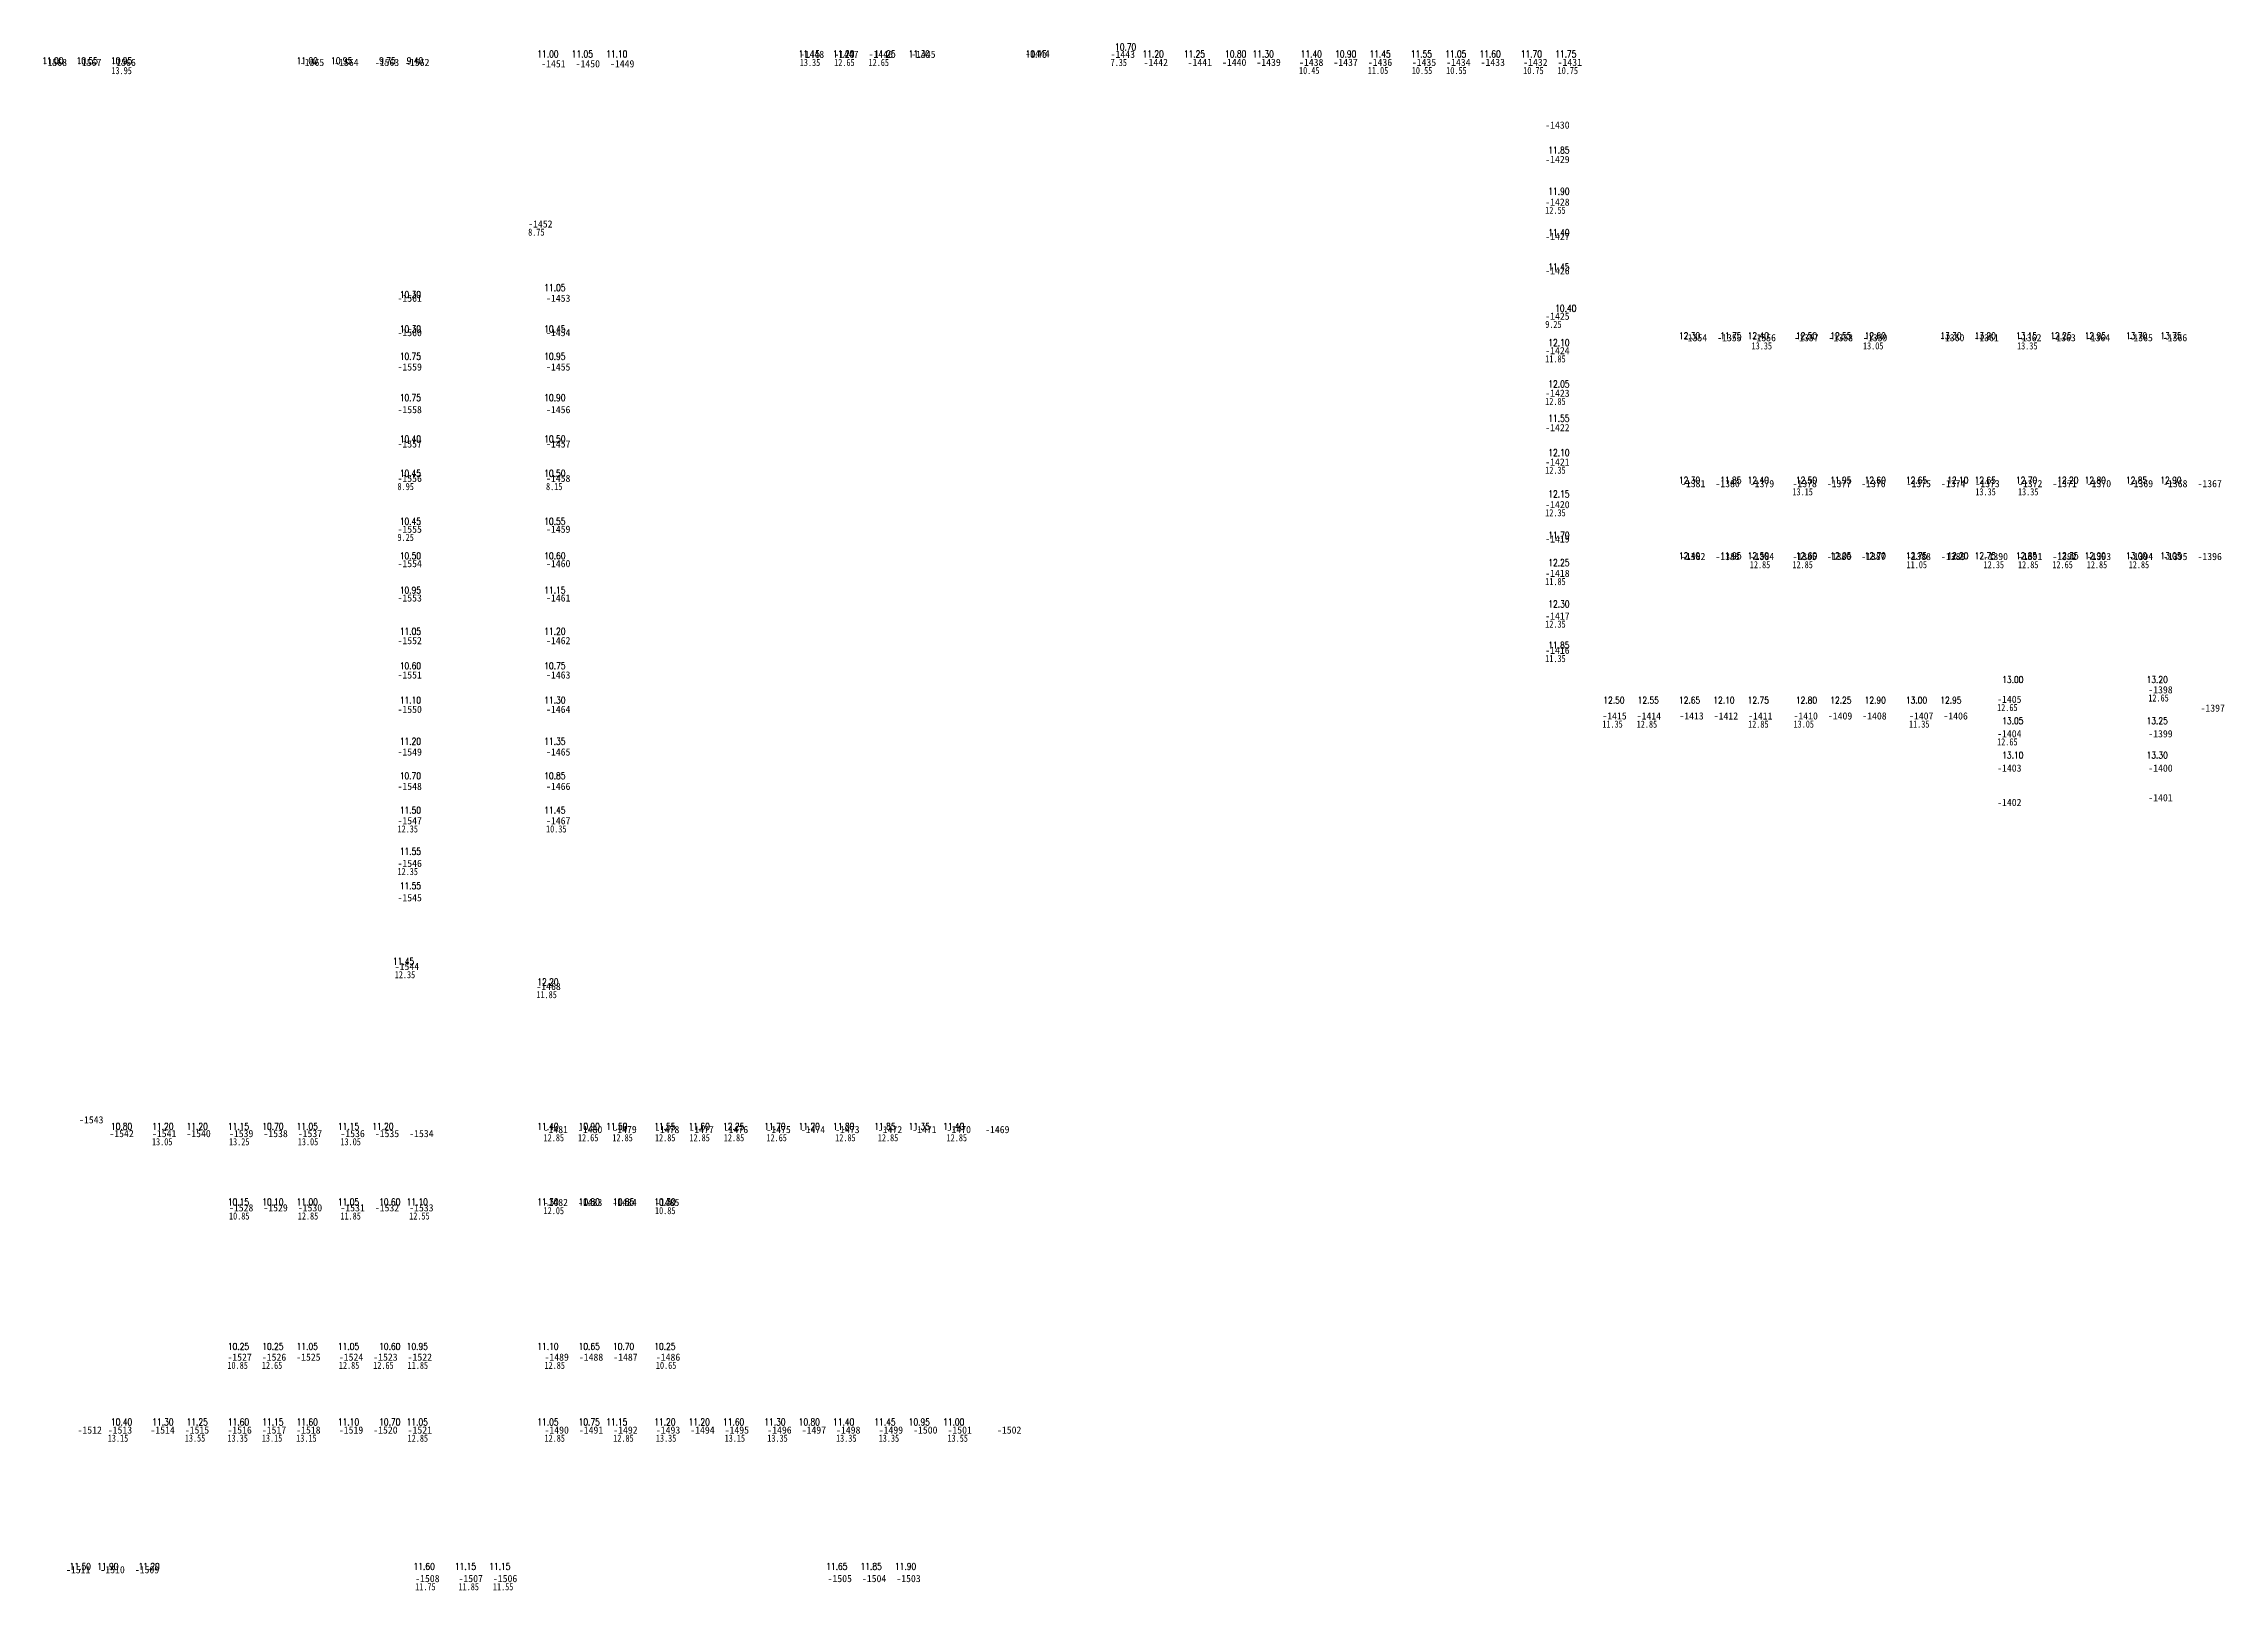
# Model space of a CAD drawing. Header units: millimetres. Extents: x 750450 to 1215890, y -2608 to 304071.
# Drawn here: x 757501 to 916054, y -2420 to 110071 of the extents above; entities that cross this region are included whole.
import ezdxf
from ezdxf.enums import TextEntityAlignment as Align

# ---------------------------------------------------------------- set-up
doc = ezdxf.new("R2010")
doc.units = ezdxf.units.MM
doc.header["$LTSCALE"] = 1000
for name, color, linetype in [('p-a-price-generated', 96, 'Continuous'), ('P_number', 120, 'Continuous'), ('P_price', 211, 'Continuous')]:
    doc.layers.add(name, color=color, linetype=linetype)
doc.styles.add('romand', font='romand.shx', dxfattribs={"width": 0.8})
doc.styles.add('华文细黑', font='STXIHEI.TTF')
doc.styles.add('黑体', font='simhei.ttf', dxfattribs={"width": 0.8})

msp = doc.modelspace()

# ---------------------------------------------------------------- texts
at = {"layer": 'p-a-price-generated', "style": 'romand', "width": 0.8}
for s, p in [('11.00', (793398, 109071, 0)), ('11.05', (795898, 109071, 0)), ('11.10', (798398, 109071, 0)), ('11.15', (812398, 109071, 0)), ('11.20', (814898, 109071, 0)), ('11.25', (817898, 109071, 0)), ('11.30', (820398, 109071, 0)), ('10.15', (828898, 109071, 0)), ('10.70', (835398, 109571, 0)), ('11.20', (837398, 109071, 0)), ('11.25', (840398, 109071, 0)), ('10.80', (843398, 109071, 0)), ('11.30', (845398, 109071, 0)), ('11.40', (848898, 109071, 0)), ('10.90', (851398, 109071, 0)), ('11.45', (853898, 109071, 0)), ('11.55', (856898, 109071, 0)), ('11.05', (859398, 109071, 0)), ('11.60', (861898, 109071, 0)), ('11.70', (864898, 109071, 0)), ('11.75', (867398, 109071, 0)), ('11.00', (757398, 108571, 0)), ('10.55', (759898, 108571, 0)), ('10.95', (762398, 108571, 0)), ('11.00', (775898, 108571, 0)), ('10.95', (778398, 108571, 0)), ('9.75', (781898, 108571, 0)), ('9.40', (783898, 108571, 0)), ('11.85', (866898, 102071, 0)), ('11.90', (866898, 99071, 0)), ('11.40', (866898, 96071, 0)), ('11.45', (866898, 93571, 0)), ('10.30', (783398, 91571, 0)), ('11.05', (793898, 92071, 0)), ('10.40', (867398, 90571, 0)), ('10.30', (783398, 89071, 0)), ('10.45', (793898, 89071, 0)), ('12.30', (876398, 88571, 0)), ('11.75', (879398, 88571, 0)), ('12.40', (881398, 88571, 0)), ('12.50', (884898, 88571, 0)), ('12.55', (887398, 88571, 0)), ('12.60', (889898, 88571, 0)), ('13.30', (895398, 88571, 0)), ('13.20', (897898, 88571, 0)), ('13.15', (900898, 88571, 0)), ('12.25', (903398, 88571, 0)), ('12.95', (905898, 88571, 0)), ('13.70', (908898, 88571, 0)), ('13.75', (911398, 88571, 0)), ('10.75', (783398, 87071, 0)), ('10.95', (793898, 87071, 0)), ('12.10', (866898, 88071, 0)), ('10.75', (783398, 84071, 0)), ('10.90', (793898, 84071, 0)), ('12.05', (866898, 85071, 0)), ('11.55', (866898, 82571, 0)), ('10.40', (783398, 81071, 0)), ('10.50', (793898, 81071, 0)), ('12.10', (866898, 80071, 0)), ('10.45', (783398, 78571, 0)), ('10.50', (793898, 78571, 0)), ('12.30', (876398, 78071, 0)), ('11.85', (879398, 78071, 0)), ('12.40', (881398, 78071, 0)), ('12.50', (884898, 78071, 0)), ('11.95', (887398, 78071, 0)), ('12.60', (889898, 78071, 0)), ('12.65', (892898, 78071, 0)), ('12.10', (895898, 78071, 0)), ('12.65', (897898, 78071, 0)), ('12.70', (900898, 78071, 0)), ('12.20', (903898, 78071, 0)), ('12.80', (905898, 78071, 0)), ('12.85', (908898, 78071, 0)), ('12.90', (911398, 78071, 0)), ('12.15', (866898, 77071, 0)), ('10.45', (783398, 75071, 0)), ('10.55', (793898, 75071, 0)), ('11.70', (866898, 74071, 0)), ('10.50', (783398, 72571, 0)), ('10.60', (793898, 72571, 0)), ('12.40', (876398, 72571, 0)), ('11.95', (879398, 72571, 0)), ('12.50', (881398, 72571, 0)), ('12.60', (884898, 72571, 0)), ('12.05', (887398, 72571, 0)), ('12.70', (889898, 72571, 0)), ('12.75', (892898, 72571, 0)), ('12.20', (895898, 72571, 0)), ('12.75', (897898, 72571, 0)), ('12.85', (900898, 72571, 0)), ('12.35', (903898, 72571, 0)), ('12.90', (905898, 72571, 0)), ('13.00', (908898, 72571, 0)), ('13.05', (911398, 72571, 0)), ('12.25', (866898, 72071, 0)), ('10.95', (783398, 70071, 0)), ('11.15', (793898, 70071, 0)), ('12.30', (866898, 69071, 0)), ('11.05', (783398, 67071, 0)), ('11.20', (793898, 67071, 0)), ('10.60', (783398, 64571, 0)), ('10.75', (793898, 64571, 0)), ('11.85', (866898, 66071, 0)), ('13.00', (899898, 63571, 0)), ('13.20', (910398, 63571, 0)), ('11.10', (783398, 62071, 0)), ('11.30', (793898, 62071, 0)), ('12.50', (870898, 62071, 0)), ('12.55', (873398, 62071, 0)), ('12.65', (876398, 62071, 0)), ('12.10', (878898, 62071, 0)), ('12.75', (881398, 62071, 0)), ('12.80', (884898, 62071, 0)), ('12.25', (887398, 62071, 0)), ('12.90', (889898, 62071, 0)), ('13.00', (892898, 62071, 0)), ('12.95', (895398, 62071, 0)), ('13.05', (899898, 60571, 0)), ('13.25', (910398, 60571, 0)), ('11.20', (783398, 59071, 0)), ('11.35', (793898, 59071, 0)), ('13.10', (899898, 58071, 0)), ('13.30', (910398, 58071, 0)), ('10.70', (783398, 56571, 0)), ('10.85', (793898, 56571, 0)), ('11.50', (783398, 54071, 0)), ('11.45', (793898, 54071, 0)), ('11.55', (783398, 51071, 0)), ('11.55', (783398, 48571, 0)), ('11.45', (782898, 43071, 0)), ('12.20', (793398, 41571, 0)), ('10.80', (762398, 31071, 0)), ('11.20', (765398, 31071, 0)), ('11.20', (767898, 31071, 0)), ('11.15', (770898, 31071, 0)), ('10.70', (773398, 31071, 0)), ('11.05', (775898, 31071, 0)), ('11.15', (778898, 31071, 0)), ('11.20', (781398, 31071, 0)), ('11.40', (793398, 31071, 0)), ('10.90', (796398, 31071, 0)), ('11.50', (798398, 31071, 0)), ('11.55', (801898, 31071, 0)), ('11.60', (804398, 31071, 0)), ('12.25', (806898, 31071, 0)), ('11.70', (809898, 31071, 0)), ('11.20', (812398, 31071, 0)), ('11.80', (814898, 31071, 0)), ('11.85', (817898, 31071, 0)), ('11.35', (820398, 31071, 0)), ('11.40', (822898, 31071, 0)), ('10.15', (770898, 25571, 0)), ('10.10', (773398, 25571, 0)), ('11.00', (775898, 25571, 0)), ('11.05', (778898, 25571, 0)), ('10.60', (781898, 25571, 0)), ('11.10', (783898, 25571, 0)), ('11.30', (793398, 25571, 0)), ('10.80', (796398, 25571, 0)), ('10.85', (798898, 25571, 0)), ('10.30', (801898, 25571, 0)), ('10.25', (770898, 15071, 0)), ('10.25', (773398, 15071, 0)), ('11.05', (775898, 15071, 0)), ('11.05', (778898, 15071, 0)), ('10.60', (781898, 15071, 0)), ('10.95', (783898, 15071, 0)), ('11.10', (793398, 15071, 0)), ('10.65', (796398, 15071, 0)), ('10.70', (798898, 15071, 0)), ('10.25', (801898, 15071, 0)), ('10.40', (762398, 9571, 0)), ('11.30', (765398, 9571, 0)), ('11.25', (767898, 9571, 0)), ('11.60', (770898, 9571, 0)), ('11.15', (773398, 9571, 0)), ('11.60', (775898, 9571, 0)), ('11.10', (778898, 9571, 0)), ('10.70', (781898, 9571, 0)), ('11.05', (783898, 9571, 0)), ('11.05', (793398, 9571, 0)), ('10.75', (796398, 9571, 0)), ('11.15', (798398, 9571, 0)), ('11.20', (801898, 9571, 0)), ('11.20', (804398, 9571, 0)), ('11.60', (806898, 9571, 0)), ('11.30', (809898, 9571, 0)), ('10.80', (812398, 9571, 0)), ('11.40', (814898, 9571, 0)), ('11.45', (817898, 9571, 0)), ('10.95', (820398, 9571, 0)), ('11.00', (822898, 9571, 0)), ('11.50', (759398, -929, 0)), ('11.90', (761398, -929, 0)), ('11.20', (764398, -929, 0)), ('11.60', (784398, -929, 0)), ('11.15', (787398, -929, 0)), ('11.15', (789898, -929, 0)), ('11.65', (814398, -929, 0)), ('11.85', (816898, -929, 0)), ('11.90', (819398, -929, 0))]:
    msp.add_text(s, height=500, dxfattribs=at).set_placement(p)
at = {"layer": 'P_number', "style": '华文细黑'}
for s, p in [('-1448', (813365, 109290, 0)), ('-1447', (815865, 109290)), ('-1446', (818365, 109290, 0)), ('-1445', (821465, 109290)), ('-1444', (829765, 109340, 0)), ('-1443', (835965, 109290, 0)), ('-1568', (758317, 108700, 0)), ('-1567', (760817, 108700, 0)), ('-1566', (763317, 108700, 0)), ('-1565', (777017, 108700, 0)), ('-1564', (779517, 108700, 0)), ('-1563', (782467, 108700)), ('-1562', (784667, 108700)), ('-1451', (794567, 108600, 0)), ('-1450', (797067, 108600, 0)), ('-1449', (799567, 108600)), ('-1442', (838363, 108705)), ('-1441', (841563, 108705)), ('-1440', (844063, 108705, 0)), ('-1439', (846563, 108705)), ('-1438', (849663, 108705, 0)), ('-1437', (852163, 108705, 0)), ('-1436', (854663, 108705, 0)), ('-1435', (857863, 108705, 0)), ('-1434', (860363, 108705, 0)), ('-1433', (862863, 108705)), ('-1432', (865963, 108705, 0)), ('-1431', (868463, 108705)), ('-1430', (867563, 104142, 0)), ('-1429', (867563, 101642, 0)), ('-1428', (867563, 98542, 0)), ('-1452', (793617, 96950)), ('-1427', (867563, 96042, 0)), ('-1426', (867563, 93542, 0)), ('-1561', (784117, 91550, 0)), ('-1453', (794917, 91550)), ('-1425', (867563, 90242, 0)), ('-1560', (784117, 89050, 0)), ('-1454', (794917, 89050, 0)), ('-1354', (877567, 88680)), ('-1355', (880067, 88680)), ('-1356', (882567, 88680, 0)), ('-1357', (885667, 88680)), ('-1358', (888167, 88680)), ('-1359', (890667, 88680, 0)), ('-1360', (896267, 88680)), ('-1361', (898767, 88680, 0)), ('-1362', (901867, 88680)), ('-1363', (904367, 88680)), ('-1364', (906867, 88680, 0)), ('-1365', (909967, 88680)), ('-1366', (912467, 88680, 0)), ('-1424', (867563, 87742, 0)), ('-1559', (784117, 86550, 0)), ('-1455', (794917, 86550, 0)), ('-1423', (867563, 84642, 0)), ('-1558', (784117, 83450, 0)), ('-1456', (794917, 83450, 0)), ('-1557', (784117, 80950, 0)), ('-1457', (794917, 80950, 0)), ('-1422', (867563, 82142, 0)), ('-1421', (867563, 79642, 0)), ('-1556', (784117, 78450, 0)), ('-1458', (794917, 78450, 0)), ('-1381', (877435, 78067, 0)), ('-1380', (879935, 78067)), ('-1379', (882435, 78067, 0)), ('-1378', (885535, 78067, 0)), ('-1377', (888035, 78067)), ('-1376', (890535, 78067, 0)), ('-1375', (893835, 78067, 0)), ('-1374', (896335, 78067)), ('-1373', (898835, 78067, 0)), ('-1372', (901935, 78067)), ('-1371', (904435, 78067)), ('-1370', (906935, 78067, 0)), ('-1369', (909985, 78067, 0)), ('-1368', (912485, 78067, 0)), ('-1367', (914985, 78067, 0)), ('-1420', (867563, 76542, 0)), ('-1555', (784117, 74750, 0)), ('-1459', (794917, 74750, 0)), ('-1419', (867563, 74042, 0)), ('-1382', (877435, 72767, 0)), ('-1383', (879935, 72767, 0)), ('-1384', (882435, 72767, 0)), ('-1385', (885535, 72767)), ('-1386', (888035, 72767, 0)), ('-1387', (890535, 72767, 0)), ('-1388', (893835, 72767)), ('-1389', (896335, 72767)), ('-1390', (899435, 72767, 0)), ('-1391', (901935, 72767)), ('-1392', (904435, 72767)), ('-1393', (906935, 72767)), ('-1394', (909985, 72767, 0)), ('-1395', (912485, 72767, 0)), ('-1396', (914985, 72767)), ('-1554', (784117, 72250, 0)), ('-1460', (794917, 72250, 0)), ('-1418', (867563, 71542, 0)), ('-1553', (784117, 69750, 0)), ('-1461', (794917, 69750, 0)), ('-1417', (867563, 68442, 0)), ('-1552', (784117, 66650, 0)), ('-1462', (794917, 66650, 0)), ('-1416', (867563, 65942, 0)), ('-1551', (784117, 64150, 0)), ('-1463', (794917, 64150, 0)), ('-1550', (784117, 61650, 0)), ('-1464', (794917, 61650, 0)), ('-1405', (900417, 62380, 0)), ('-1398', (911408, 63074, 0)), ('-1397', (915206, 61745)), ('-1415', (871713, 61172, 0)), ('-1414', (874213, 61172, 0)), ('-1413', (877313, 61172, 0)), ('-1412', (879813, 61172, 0)), ('-1411', (882313, 61172, 0)), ('-1410', (885613, 61172, 0)), ('-1409', (888113, 61172, 0)), ('-1408', (890613, 61172, 0)), ('-1407', (894013, 61172, 0)), ('-1406', (896513, 61172, 0)), ('-1549', (784117, 58550, 0)), ('-1465', (794917, 58550, 0)), ('-1404', (900417, 59880, 0)), ('-1399', (911408, 59874, 0)), ('-1403', (900417, 57380, 0)), ('-1400', (911408, 57374, 0)), ('-1548', (784117, 56050, 0)), ('-1466', (794917, 56050, 0)), ('-1402', (900417, 54880)), ('-1401', (911408, 55224, 0)), ('-1547', (784117, 53550, 0)), ('-1467', (794917, 53550, 0)), ('-1546', (784117, 50450, 0)), ('-1545', (784117, 47950)), ('-1544', (783917, 42950)), ('-1468', (794217, 41500)), ('-1543', (760967, 31800)), ('-1542', (763167, 30800)), ('-1541', (766267, 30800)), ('-1540', (768767, 30800, 0)), ('-1539', (771867, 30800)), ('-1538', (774367, 30800, 0)), ('-1537', (776867, 30800, 0)), ('-1536', (779967, 30800)), ('-1535', (782467, 30800, 0)), ('-1534', (784967, 30800, 0)), ('-1481', (794739, 31092, 0)), ('-1480', (797239, 31092, 0)), ('-1479', (799739, 31092, 0)), ('-1478', (802839, 31092, 0)), ('-1477', (805339, 31092, 0)), ('-1476', (807839, 31092, 0)), ('-1475', (810939, 31092, 0)), ('-1474', (813439, 31092, 0)), ('-1473', (815939, 31092, 0)), ('-1472', (819039, 31092, 0)), ('-1471', (821539, 31092, 0)), ('-1470', (824039, 31092, 0)), ('-1469', (826839, 31092, 0)), ('-1528', (771867, 25400)), ('-1529', (774367, 25400, 0)), ('-1530', (776867, 25400, 0)), ('-1531', (779967, 25400)), ('-1532', (782467, 25400, 0)), ('-1533', (784967, 25400, 0)), ('-1482', (794739, 25792, 0)), ('-1483', (797239, 25792, 0)), ('-1484', (799739, 25792, 0)), ('-1485', (802839, 25792, 0)), ('-1527', (771753, 14538, 0)), ('-1526', (774253, 14538, 0)), ('-1525', (776753, 14538, 0)), ('-1524', (779853, 14538, 0)), ('-1523', (782353, 14538, 0)), ('-1522', (784853, 14538, 0)), ('-1489', (794803, 14538, 0)), ('-1488', (797303, 14538, 0)), ('-1487', (799803, 14538, 0)), ('-1486', (802903, 14538, 0)), ('-1512', (760853, 9238, 0)), ('-1513', (763053, 9238, 0)), ('-1514', (766153, 9238, 0)), ('-1515', (768653, 9238, 0)), ('-1516', (771753, 9238, 0)), ('-1517', (774253, 9238, 0)), ('-1518', (776753, 9238, 0)), ('-1519', (779853, 9238, 0)), ('-1520', (782353, 9238, 0)), ('-1521', (784853, 9238, 0)), ('-1490', (794803, 9238, 0)), ('-1491', (797303, 9238, 0)), ('-1492', (799803, 9238, 0)), ('-1493', (802903, 9238, 0)), ('-1494', (805403, 9238, 0)), ('-1495', (807903, 9238, 0)), ('-1496', (811003, 9238, 0)), ('-1497', (813503, 9238, 0)), ('-1498', (816003, 9238, 0)), ('-1499', (819103, 9238, 0)), ('-1500', (821603, 9238, 0)), ('-1501', (824103, 9238, 0)), ('-1502', (827703, 9238, 0)), ('-1511', (760018, -919, 0)), ('-1510', (762518, -919, 0)), ('-1509', (765018, -919)), ('-1508', (785403, -1562, 0)), ('-1507', (788553, -1562, 0)), ('-1506', (791053, -1562, 0)), ('-1505', (815383, -1562, 0)), ('-1504', (817883, -1562, 0)), ('-1503', (820383, -1562, 0))]:
    msp.add_text(s, height=520, dxfattribs=at).set_placement(p, align=Align.MIDDLE)
at = {"layer": 'P_price', "style": '黑体', "width": 0.8}
for s, p in [('13.95', (762430, 107850)), ('13.35', (812478, 108440)), ('12.65', (814978, 108440)), ('12.65', (817478, 108440)), ('7.35', (835078, 108440)), ('10.45', (848776, 107855)), ('11.05', (853776, 107855)), ('10.55', (856976, 107855)), ('10.55', (859476, 107855)), ('10.75', (865076, 107855)), ('10.75', (867576, 107855)), ('12.55', (866676, 97692)), ('8.75', (792730, 96100)), ('9.25', (866676, 89392)), ('11.85', (866676, 86886)), ('13.35', (881680, 87830)), ('13.05', (889780, 87830)), ('13.35', (900980, 87830)), ('12.85', (866676, 83792)), ('12.35', (866676, 78786)), ('8.95', (783230, 77600)), ('8.15', (794030, 77600)), ('13.15', (884648, 77217)), ('13.35', (897948, 77217)), ('13.35', (901048, 77217)), ('12.35', (866676, 75692)), ('9.25', (783230, 73906)), ('12.85', (881548, 71917)), ('12.85', (884648, 71917)), ('11.05', (892948, 71917)), ('12.35', (898548, 71917)), ('12.85', (901048, 71917)), ('12.65', (903548, 71917)), ('12.85', (906048, 71917)), ('12.85', (909098, 71917)), ('11.85', (866676, 70692)), ('12.35', (866676, 67592)), ('11.35', (866676, 65092)), ('12.65', (899530, 61530)), ('12.65', (910522, 62224)), ('11.35', (870826, 60322)), ('12.85', (873326, 60316)), ('12.85', (881426, 60316)), ('13.05', (884726, 60322)), ('11.35', (893126, 60322)), ('12.65', (899530, 59030)), ('12.35', (783230, 52700)), ('10.35', (794030, 52700)), ('12.35', (783230, 49600)), ('12.35', (783030, 42100)), ('11.85', (793330, 40650)), ('13.05', (765380, 29950)), ('13.25', (770980, 29950)), ('13.05', (775980, 29950)), ('13.05', (779080, 29950)), ('12.85', (793852, 30242)), ('12.65', (796352, 30242)), ('12.85', (798852, 30242)), ('12.85', (801952, 30242)), ('12.85', (804452, 30242)), ('12.85', (806952, 30242)), ('12.65', (810052, 30242)), ('12.85', (815052, 30242)), ('12.85', (818152, 30242)), ('12.85', (823152, 30242)), ('12.05', (793852, 24942)), ('10.85', (801952, 24942)), ('10.85', (770980, 24550)), ('12.85', (775980, 24550)), ('11.85', (779080, 24550)), ('12.55', (784080, 24550)), ('10.85', (770866, 13688)), ('12.65', (773366, 13688)), ('12.85', (778966, 13688)), ('12.65', (781466, 13688)), ('11.85', (783966, 13688)), ('12.85', (793916, 13688)), ('10.65', (802016, 13688)), ('13.15', (762166, 8388)), ('13.55', (767766, 8394)), ('13.35', (770866, 8388)), ('13.15', (773366, 8394)), ('13.15', (775866, 8388)), ('12.85', (783966, 8388)), ('12.85', (793916, 8388)), ('12.85', (798916, 8388)), ('13.35', (802016, 8388)), ('13.15', (807016, 8388)), ('13.35', (810116, 8388)), ('13.35', (815116, 8388)), ('13.35', (818216, 8388)), ('13.55', (823216, 8388)), ('11.75', (784516, -2412)), ('11.85', (787666, -2412)), ('11.55', (790166, -2412))]:
    msp.add_text(s, height=520, dxfattribs=at).set_placement(p)

doc.saveas('drawing.dxf')
